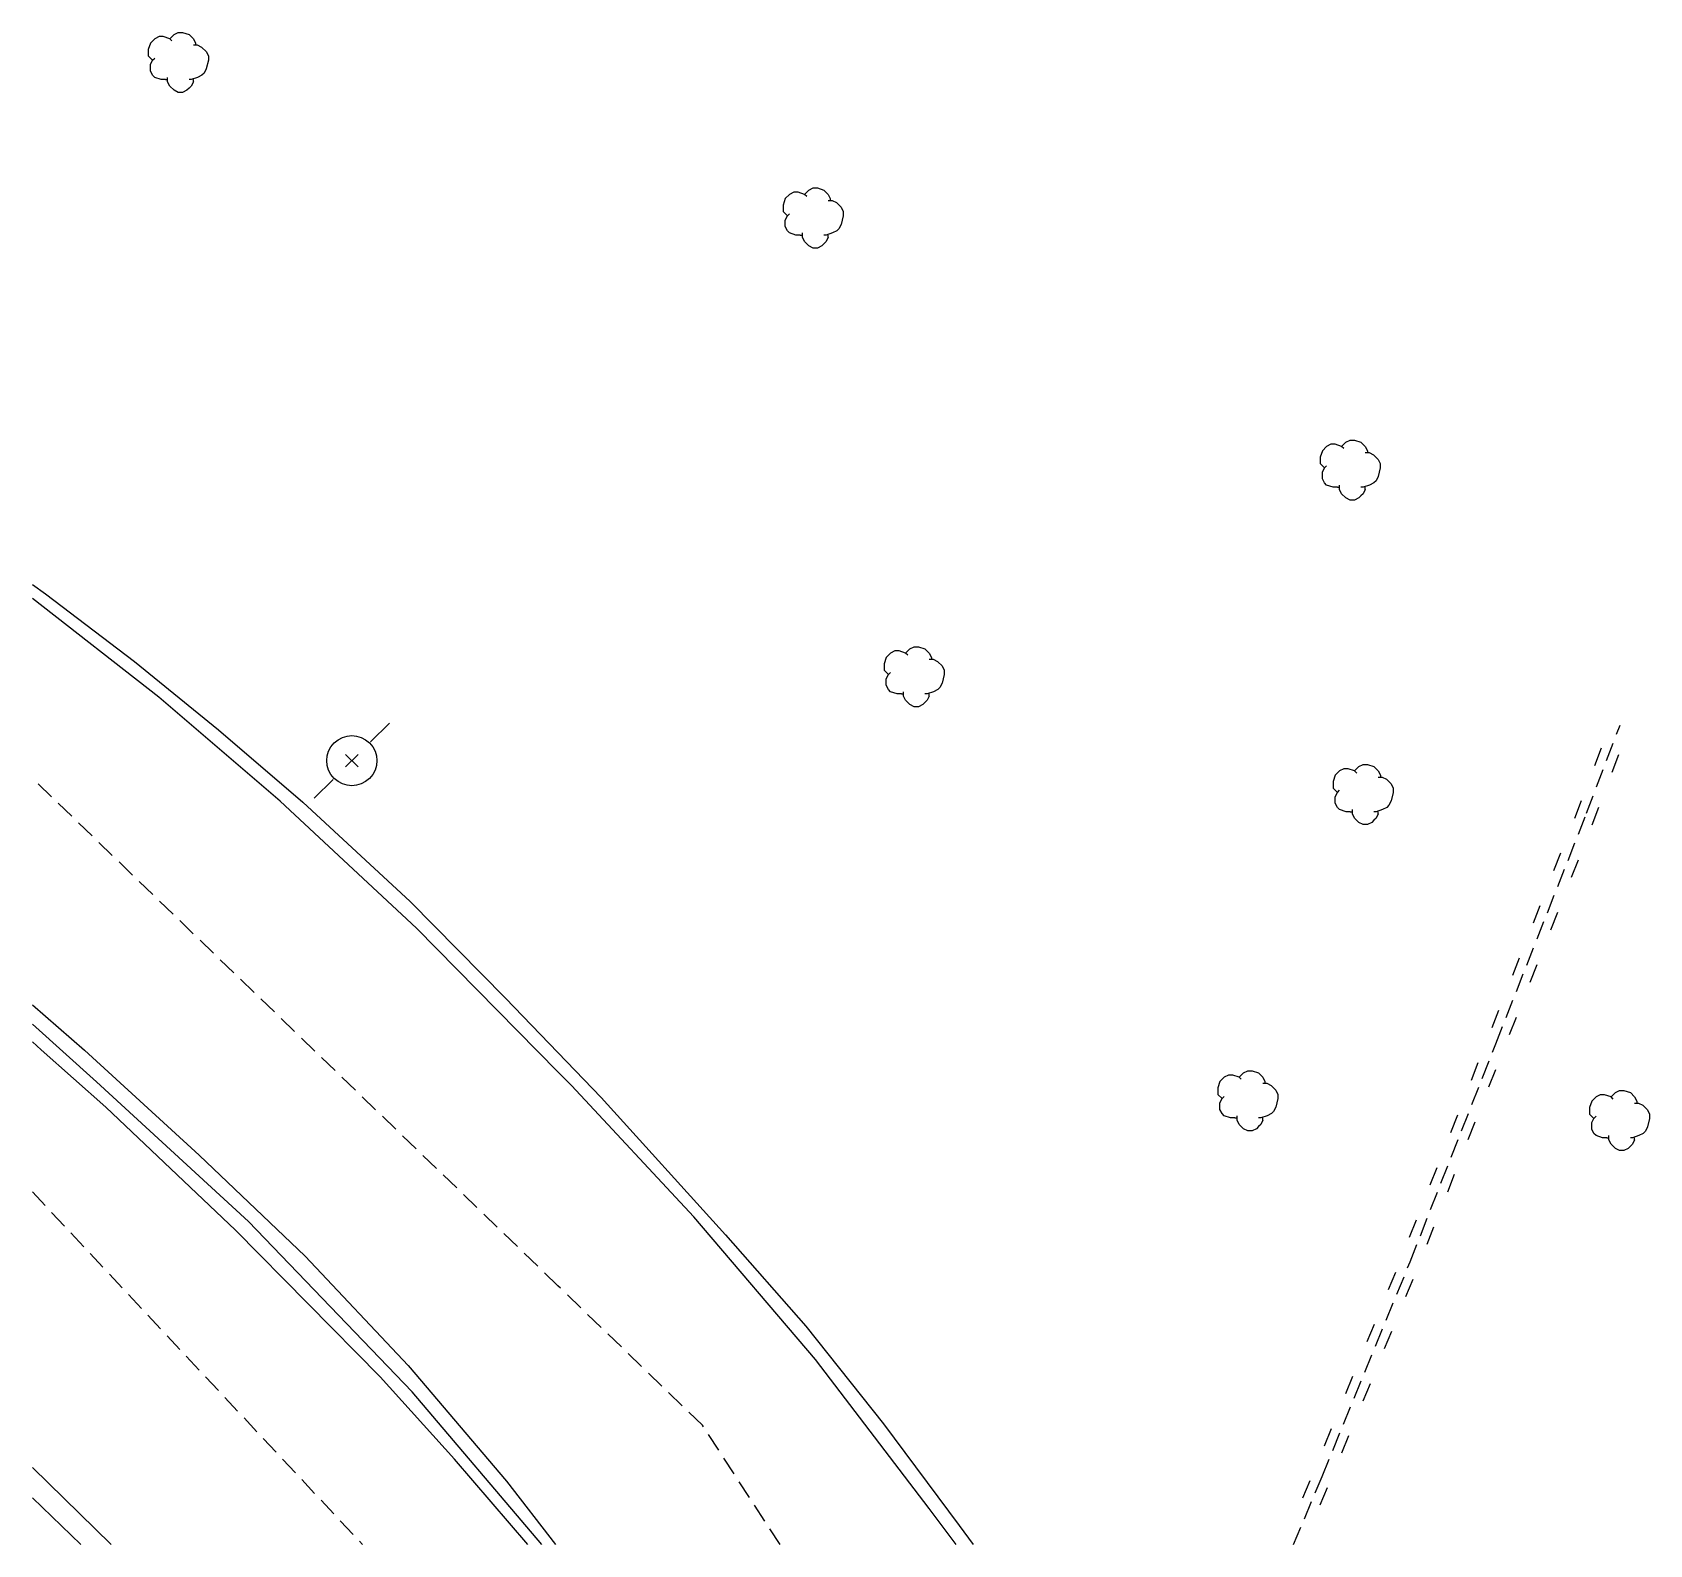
# Model space of a CAD drawing. Header units: millimetres. Extents: x 155999 to 157000, y 121000 to 121826.
# Drawn here: x 156000 to 156043.08, y 121671 to 121711.27 of the extents above; entities that cross this region are included whole.
import ezdxf

# ---------------------------------------------------------------- set-up
doc = ezdxf.new("R2010")
doc.units = ezdxf.units.MM
doc.linetypes.add('DASHED', pattern=[0.75, 0.5, -0.25])
doc.layers.get('0').update_dxf_attribs({"linetype": 'CONTINUOUS'})
for name, color, linetype in [('W0001', 6, 'DASHED'), ('W0008', 7, 'CONTINUOUS'), ('W0010', 4, 'CONTINUOUS'), ('W0220', 5, 'DASHED'), ('W0300', 7, 'CONTINUOUS'), ('W0473', 7, 'CONTINUOUS')]:
    doc.layers.add(name, color=color, linetype=linetype)

# ---------------------------------------------------------------- blocks, each defined once
blk = doc.blocks.new('T300')
for p, q in [((-0.8, 0.514), (-0.857, 0.343)), ((-0.686, 0.629), (-0.8, 0.514)), ((-0.571, 0.686), (-0.686, 0.629)), ((-0.457, 0.686), (-0.571, 0.686)), ((-0.286, 0.629), (-0.457, 0.686)), ((-0.286, 0.629), (-0.171, 0.743)), ((-0.229, 0.571), (-0.286, 0.629)), ((-0.171, 0.743), (-0.057, 0.8)), ((-0.057, 0.8), (0.057, 0.8)), ((0.057, 0.8), (0.229, 0.743)), ((0.229, 0.743), (0.343, 0.629)), ((0.343, 0.629), (0.4, 0.514)), ((0.457, 0.457), (0.343, 0.457)), ((0.4, 0.514), (0.4, 0.457)), ((0.571, 0.4), (0.457, 0.457)), ((-0.857, 0.343), (-0.857, 0.171)), ((-0.857, 0.171), (-0.743, 0.057)), ((-0.8, -0.057), (-0.743, 0.057)), ((-0.743, 0.057), (-0.686, 0.114)), ((0.571, 0.4), (0.686, 0.286)), ((0.686, 0.286), (0.743, 0.171)), ((0.743, 0.057), (0.686, -0.171)), ((0.743, 0.171), (0.743, 0.057)), ((-0.8, -0.171), (-0.8, -0.057)), ((-0.8, -0.229), (-0.8, -0.171)), ((-0.743, -0.343), (-0.8, -0.229)), ((-0.686, -0.4), (-0.743, -0.343)), ((-0.514, -0.457), (-0.686, -0.4)), ((-0.343, -0.457), (-0.343, -0.4)), ((0.457, -0.4), (0.286, -0.457)), ((0.571, -0.343), (0.457, -0.4)), ((0.629, -0.286), (0.571, -0.343)), ((0.686, -0.171), (0.629, -0.286)), ((-0.4, -0.457), (-0.514, -0.457)), ((-0.4, -0.457), (-0.343, -0.457)), ((-0.343, -0.514), (-0.343, -0.457)), ((-0.286, -0.629), (-0.343, -0.514)), ((-0.171, -0.743), (-0.286, -0.629)), ((-0.057, -0.8), (-0.171, -0.743)), ((0.057, -0.8), (-0.057, -0.8)), ((0.171, -0.743), (0.057, -0.8)), ((0.229, -0.686), (0.171, -0.743)), ((0.286, -0.457), (0.229, -0.457)), ((0.286, -0.629), (0.229, -0.686)), ((0.343, -0.514), (0.286, -0.629)), ((0.343, -0.514), (0.343, -0.457))]:
    blk.add_line(p, q)
blk = doc.blocks.new('T473')
for p, q in [((0.500001, 0.500001), (1.000002, 1.000002)), ((-0.166667, 0.166667), (0.166667, -0.166667)), ((-0.166667, -0.166667), (0.166667, 0.166667)), ((-1.000002, -1.000002), (-0.500001, -0.500001))]:
    blk.add_line(p, q)
blk.add_ellipse((0, 0), major_axis=(0.471405, 0.471405), ratio=1, start_param=5.497787144, end_param=11.780972451)
blk = doc.blocks.new('t220o')
at = {"color": 0, "linetype": 'Continuous'}
for p, q in [((-0.25, 0.25), (0.25, 0.25)), ((-0.25, -0.25), (0.25, -0.25))]:
    blk.add_line(p, q, dxfattribs=at)

msp = doc.modelspace()

# ---------------------------------------------------------------- linework, layer by layer
at = {"layer": 'W0001'}
for points in [[(156014, 121677.894), (156000, 121691.41)], [(156000, 121680.395), (156008.798, 121671)], [(156019.92, 121671), (156017.847, 121674.18), (156014, 121677.894)]]:
    msp.add_lwpolyline(points, dxfattribs=at)
at = {"layer": 'W0008'}
for points in [[(156014, 121683.588), (156010.231, 121687.418), (156006.601, 121690.802), (156003.365, 121693.568), (156000, 121696.196)], [(156000, 121685.373), (156001.387, 121684.17), (156004.439, 121681.369), (156007.267, 121678.682), (156010.008, 121675.77), (156012.626, 121672.687), (156013.936, 121671)], [(156013.197, 121671), (156011.248, 121673.277), (156009.265, 121675.473), (156005.415, 121679.372), (156001.955, 121682.651), (156000.234, 121684.175), (156000, 121684.388)], [(156024.608, 121671), (156023.89, 121671.961), (156020.86, 121675.929), (156017.615, 121679.73), (156014.357, 121683.225), (156014, 121683.588)], [(156000, 121673.051), (156002.102, 121671)]]:
    msp.add_lwpolyline(points, dxfattribs=at)
at = {"layer": 'W0010'}
for points in [[(156000, 121696.57), (156000.348, 121696.32), (156002.721, 121694.515), (156004.962, 121692.696), (156007.207, 121690.777), (156010.06, 121688.127), (156012.602, 121685.549), (156014, 121684.102)], [(156013.573, 121671), (156010.116, 121675.073), (156005.754, 121679.604), (156001.712, 121683.326), (156000, 121684.86)], [(156014, 121684.102), (156015.154, 121682.907), (156018.463, 121679.253), (156020.606, 121676.818), (156022.673, 121674.215), (156024.686, 121671.507), (156025.055, 121671)], [(156001.288, 121671), (156000, 121672.247)]]:
    msp.add_lwpolyline(points, dxfattribs=at)
at = {"layer": 'W0220'}
msp.add_lwpolyline([(156033.591, 121671), (156034.351, 121672.817), (156036.696, 121678.529), (156038.979, 121684.338), (156041.398, 121690.477), (156042.292, 121692.827)], dxfattribs=at)

# ---------------------------------------------------------------- block references
for p, rotation in [((156041.937, 121691.894), 69.1781426848184), ((156041.404, 121690.492), 69.1781426848184), ((156040.854, 121689.096), 68.4936693122605), ((156040.304, 121687.701), 68.4936693122605), ((156039.754, 121686.305), 68.4936693122605), ((156039.204, 121684.91), 68.4936693122605), ((156038.655, 121683.514), 68.54463501756828), ((156038.106, 121682.118), 68.54463501756828), ((156037.558, 121680.722), 68.54463501756828), ((156037.009, 121679.326), 68.54463501756828), ((156036.451, 121677.933), 67.67992709854599), ((156035.882, 121676.546), 67.67992709854599), ((156035.312, 121675.158), 67.67992709854599), ((156034.742, 121673.77), 67.67992709854599), ((156034.17, 121672.384), 67.30642523941268)]:
    msp.add_blockref('t220o', p, dxfattribs=dict(at, rotation=rotation))
at = {"layer": 'W0300'}
msp.add_blockref('T300', (156003.945, 121710.474), dxfattribs=at)
at = {"layer": 'W0300', "rotation": 359.9999899820874}
for p in [(156020.854, 121706.331), (156035.16, 121699.617), (156023.546, 121694.114), (156035.505, 121690.976), (156032.431, 121682.821), (156042.335, 121682.295)]:
    msp.add_blockref('T300', p, dxfattribs=at)
at = {"layer": 'W0473'}
msp.add_blockref('T473', (156008.509, 121691.879), dxfattribs=at)

doc.saveas('drawing.dxf')
